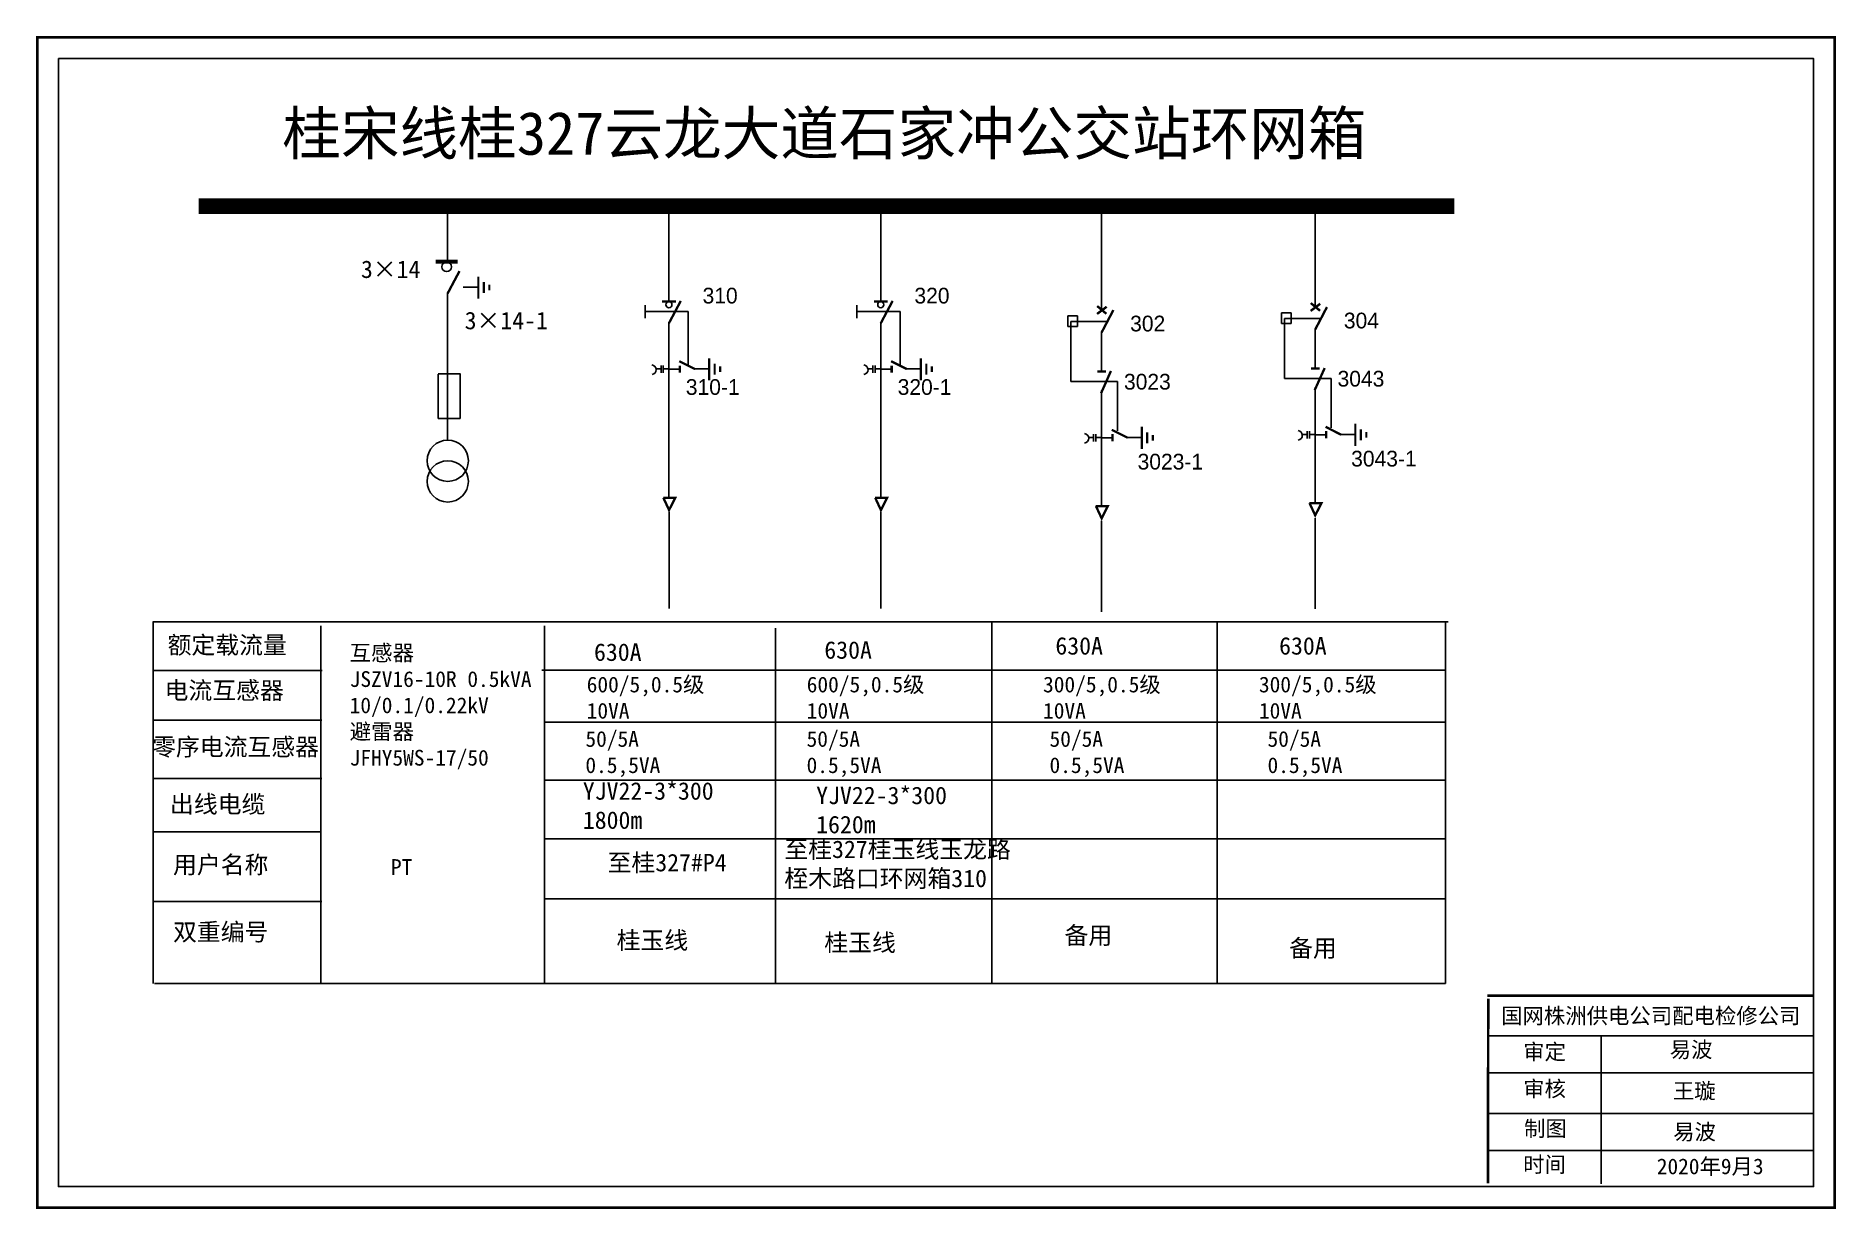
# Model space of a CAD drawing. Extents: x 1601 to 2099, y -464 to -160.
# Drawn here: x 1705.9 to 1831.6, y -243.8 to -161.9 of the extents above; entities that cross this region are included whole.
import ezdxf

# ---------------------------------------------------------------- set-up
doc = ezdxf.new("R2010")
doc.units = 0
doc.header["$LTSCALE"] = 0.774411
doc.linetypes.add('ACAD_ISO02W100', pattern=[15, 12, -3])
doc.linetypes.add('CENTER', pattern=[50.8, 31.75, -6.35, 6.35, -6.35])
doc.layers.get('0').update_dxf_attribs({"linetype": 'CONTINUOUS'})
doc.layers.add('2', color=7, linetype='CONTINUOUS')
doc.styles.add('hztxt_txtstyle_0.00_0_0', font='simkai.ttf')
doc.styles.add('hztxt_txtstyle_1.80_0_0', font='', dxfattribs={"height": 1.8, "bigfont": 'hztxt.shx'})
doc.styles.add('hztxt_txtstyle_2.70_0_0', font='simkai.ttf', dxfattribs={"height": 2.7})
doc.styles.add('字体', font='simkai_0.ttf', dxfattribs={"height": 2.5})
doc.styles.get('hztxt_txtstyle_1.80_0_0').set_extended_font_data('hztxt')

msp = doc.modelspace()

# ---------------------------------------------------------------- texts
at = {"color": 0, "linetype": 'Continuous', "style": 'hztxt_txtstyle_2.70_0_0'}
for s, p in [('3×14', (1728.61, -178.79)), ('3×14-1', (1735.85, -182.37))]:
    msp.add_text(s, height=1.22, dxfattribs=at).set_placement(p)
at = {"color": 0, "style": 'hztxt_txtstyle_1.80_0_0'}
for s, p in [('310', (1752.46, -180.57)), ('320', (1767.25, -180.57)), ('302', (1782.31, -182.52)), ('304', (1797.23, -182.31)), ('310-1', (1751.29, -186.95)), ('320-1', (1766.08, -186.95)), ('3023', (1781.88, -186.58)), ('3043', (1796.79, -186.37)), ('3043-1', (1797.74, -191.95)), ('3023-1', (1782.83, -192.16))]:
    msp.add_text(s, height=1.098, dxfattribs=at).set_placement(p)
at = {"color": 0, "linetype": 'Continuous', "attachment_point": 1}
for s, insert, char_height, width, style in [(' 桂宋线桂327云龙大道石家冲公交站环网箱', (1721.08, -167.19), 3, 85.7498, '字体'), ('{\\fSimSun|b0|i0|c134|p2;额定载流量}', (1715.11, -203.8), 1.2204, 19.6738, 'hztxt_txtstyle_2.70_0_0'), ('\\A1;{\\fSimSun|b0|i0|c134|p2;互感器\\PJSZV16-10R 0.5kVA\\P10/0.1/0.22kV\\P避雷器\\PJFHY5WS-17/50}', (1727.82, -204.41), 1.0983, 20.2524, 'hztxt_txtstyle_2.70_0_0'), ('{\\fSimSun|b0|i0|c134|p2;630A}', (1744.88, -204.3), 1.2204, 19.6738, 'hztxt_txtstyle_2.70_0_0'), ('{\\fSimSun|b0|i0|c134|p2;630A}', (1760.96, -204.15), 1.2204, 19.6738, 'hztxt_txtstyle_2.70_0_0'), ('{\\fSimSun|b0|i0|c134|p2;630A}', (1777.09, -203.86), 1.2204, 19.6738, 'hztxt_txtstyle_2.70_0_0'), ('{\\fSimSun|b0|i0|c134|p2;630A}', (1792.71, -203.86), 1.2204, 19.6738, 'hztxt_txtstyle_2.70_0_0'), ('{\\fSimSun|b0|i0|c134|p2;电流互感器}', (1714.9, -206.97), 1.2204, 19.6738, 'hztxt_txtstyle_2.70_0_0'), ('\\A1;{\\fSimSun|b0|i0|c134|p2;600/5,0.5级\\P10VA}', (1744.37, -206.62), 1.0983, 20.2524, 'hztxt_txtstyle_2.70_0_0'), ('\\A1;{\\fSimSun|b0|i0|c134|p2;600/5,0.5级\\P10VA}', (1759.73, -206.62), 1.0983, 20.2524, 'hztxt_txtstyle_2.70_0_0'), ('\\A1;{\\fSimSun|b0|i0|c134|p2;300/5,0.5级\\P10VA}', (1776.23, -206.62), 1.0983, 20.2524, 'hztxt_txtstyle_2.70_0_0'), ('\\A1;{\\fSimSun|b0|i0|c134|p2;300/5,0.5级\\P10VA}', (1791.3, -206.62), 1.0983, 20.2524, 'hztxt_txtstyle_2.70_0_0'), ('{\\fSimSun|b0|i0|c134|p2;零序电流互感器}', (1714.03, -210.91), 1.2204, 19.6738, 'hztxt_txtstyle_2.70_0_0'), ('{\\fSimSun|b0|i0|c134|p2;50/5A\\P0.5,5VA}', (1744.28, -210.42), 1.0983, 19.6738, 'hztxt_txtstyle_2.70_0_0'), ('{\\fSimSun|b0|i0|c134|p2;50/5A\\P0.5,5VA}', (1759.72, -210.42), 1.0983, 19.6738, 'hztxt_txtstyle_2.70_0_0'), ('{\\fSimSun|b0|i0|c134|p2;50/5A\\P0.5,5VA}', (1776.68, -210.42), 1.0983, 19.6738, 'hztxt_txtstyle_2.70_0_0'), ('{\\fSimSun|b0|i0|c134|p2;50/5A\\P0.5,5VA}', (1791.9, -210.42), 1.0983, 19.6738, 'hztxt_txtstyle_2.70_0_0'), ('{\\fSimSun|b0|i0|c134|p2;出线电缆}', (1715.28, -214.91), 1.2204, 19.6738, 'hztxt_txtstyle_2.70_0_0'), ('YJV22-3*300\\P1800m', (1744.1, -213.99), 1.2204, 19.6738, 'hztxt_txtstyle_2.70_0_0'), ('YJV22-3*300\\P1620m', (1760.39, -214.3), 1.2204, 19.6738, 'hztxt_txtstyle_2.70_0_0'), ('{\\fSimSun|b0|i0|c134|p2;至桂327桂玉线玉龙路桎木路口环网箱310}', (1758.17, -218.06), 1.2204, 17.0013, 'hztxt_txtstyle_2.70_0_0'), ('{\\fSimSun|b0|i0|c134|p2;用户名称}', (1715.49, -219.14), 1.2204, 19.6738, 'hztxt_txtstyle_2.70_0_0'), ('{\\fSimSun|b0|i0|c134|p2;PT}', (1730.7, -219.36), 1.1026, 8.5785, 'hztxt_txtstyle_0.00_0_0'), ('{\\fSimSun|b0|i0|c134|p2;至桂327#P4}', (1745.83, -218.99), 1.2204, 10.5639, 'hztxt_txtstyle_2.70_0_0'), ('{\\fSimSun|b0|i0|c134|p2;双重编号}', (1715.49, -223.83), 1.2204, 19.6738, 'hztxt_txtstyle_2.70_0_0'), ('{\\fSimSun|b0|i0|c134|p2;桂玉线}', (1746.46, -224.41), 1.2204, 10.5639, 'hztxt_txtstyle_2.70_0_0'), ('{\\fSimSun|b0|i0|c134|p2;桂玉线}', (1760.96, -224.57), 1.2204, 10.5639, 'hztxt_txtstyle_2.70_0_0'), ('{\\fSimSun|b0|i0|c134|p2;备用}', (1777.73, -224.07), 1.2204, 19.6738, 'hztxt_txtstyle_2.70_0_0'), ('{\\fSimSun|b0|i0|c134|p2;备用}', (1793.41, -224.96), 1.2204, 19.6738, 'hztxt_txtstyle_2.70_0_0'), ('国网株洲供电公司配电检修公司', (1808.21, -229.75), 1.0944, 29.9201, '字体'), ('\\f\uffbfﾬￌﾣﾤ_GB2312|b0|i0|c134|p49;审定', (1809.75, -232.26), 1.0944, 8.5588, '字体'), ('易波', (1819.98, -232.11), 1.094, 8.5588, '字体'), ('\\f\uffbfﾬￌﾣﾤ_GB2312|b0|i0|c134|p49;审核', (1809.75, -234.84), 1.0944, 8.5588, '字体'), ('{\\fSimSun|b0|i0|c134|p2;王璇}', (1820.2, -234.99), 1.0944, 8.5588, '字体'), ('\\f\uffbfﾬￌﾣﾤ_GB2312|b0|i0|c134|p49;制图', (1809.81, -237.62), 1.0944, 8.5588, '字体'), ('{\\fSimSun|b0|i0|c134|p2;易波}', (1820.22, -237.85), 1.0944, 8.5588, '字体'), ('\\f\uffbfﾬￌﾣﾤ_GB2312|b0|i0|c134|p49;时间', (1809.75, -240.13), 1.0944, 8.5588, '字体'), ('2020{\\fSimSun|b0|i0|c134|p2;年}9{\\fSimSun|b0|i0|c134|p2;月3}', (1819.08, -240.26), 1.0944, 16.0081, '字体')]:
    msp.add_mtext(s, dxfattribs=dict(at, insert=insert, char_height=char_height, width=width, style=style))

# ---------------------------------------------------------------- blocks, each defined once
blk = doc.blocks.new('JD')
for points in [[(-2, 0.2), (-2, -0.2), (2, 0.2), (2, -0.2)], [(1, -1.2), (1, -0.8), (-1, -1.2), (-1, -0.8)], [(-0.5, -1.8), (-0.5, -2.2), (0.5, -1.8), (0.5, -2.2)]]:
    blk.add_trace(points)

# ---------------------------------------------------------------- linework, layer by layer
at = {"color": 0}
for p, q in [((1734.65, -173.98), (1734.65, -177.59)), ((1750.11, -173.69), (1750.11, -180.41)), ((1764.9, -173.69), (1764.9, -180.41)), ((1780.32, -174), (1780.32, -181.05)), ((1795.23, -173.79), (1795.23, -180.85)), ((1735.75, -179.43), (1736.78, -179.43)), ((1734.66, -179.83), (1734.66, -190.09)), ((1750.11, -181.91), (1750.11, -194.12)), ((1764.9, -181.91), (1764.9, -194.12)), ((1777.97, -181.44), (1778.63, -181.44)), ((1777.97, -181.44), (1777.97, -182.17)), ((1777.97, -182.17), (1778.63, -182.17)), ((1778.63, -181.44), (1778.63, -182.17)), ((1792.88, -181.23), (1793.54, -181.23)), ((1792.88, -181.23), (1792.88, -181.96)), ((1792.88, -181.96), (1793.54, -181.96)), ((1793.54, -181.23), (1793.54, -181.96)), ((1780.32, -182.55), (1780.32, -185.27)), ((1795.23, -182.34), (1795.23, -185.07)), ((1750.11, -185.15), (1750.87, -185.15)), ((1751.87, -185.13), (1752.9, -185.13)), ((1764.9, -185.15), (1765.66, -185.15)), ((1766.65, -185.13), (1767.69, -185.13)), ((1780.32, -186.64), (1780.32, -194.67)), ((1795.23, -186.43), (1795.23, -194.47)), ((1795.23, -189.73), (1795.99, -189.73)), ((1796.98, -189.71), (1798.02, -189.71)), ((1780.32, -189.94), (1781.08, -189.94)), ((1782.07, -189.92), (1783.1, -189.92)), ((1725.91, -206.18), (1714.14, -206.18)), ((1725.87, -209.65), (1714.09, -209.65)), ((1725.87, -213.73), (1714.09, -213.73)), ((1725.82, -217.46), (1714.05, -217.46)), ((1725.87, -222.31), (1714.09, -222.31))]:
    msp.add_line(p, q, dxfattribs=at)
at = {"color": 0, "linetype": 'ACAD_ISO02W100'}
for p, q in [((1780.65, -181.82), (1778.18, -181.82)), ((1778.18, -181.82), (1778.18, -186.01)), ((1795.56, -181.61), (1793.09, -181.61)), ((1793.09, -181.61), (1793.09, -185.8)), ((1793.09, -185.8), (1796.34, -185.8)), ((1796.34, -185.8), (1796.34, -189.26)), ((1778.18, -186.01), (1781.43, -186.01)), ((1781.43, -186.01), (1781.43, -189.47))]:
    msp.add_line(p, q, dxfattribs=at)
at = {"color": 0, "linetype": 'CENTER'}
for p, q in [((1750.12, -195.11), (1750.12, -201.86)), ((1764.91, -195.11), (1764.91, -201.86)), ((1780.32, -195.75), (1780.32, -202.09)), ((1795.23, -195.55), (1795.23, -201.88))]:
    msp.add_line(p, q, dxfattribs=at)
at = {"color": 0, "linetype": 'Continuous'}
for p, q in [((1714.07, -202.79), (1804.51, -202.79)), ((1714.11, -228.03), (1714.11, -202.79)), ((1725.81, -203.07), (1725.81, -228.03)), ((1741.43, -203.07), (1741.43, -228.03)), ((1757.54, -203.23), (1757.54, -228.01)), ((1772.66, -202.84), (1772.66, -228.03)), ((1788.39, -202.84), (1788.39, -228.03)), ((1804.33, -202.86), (1804.33, -228.04)), ((1741.24, -206.16), (1804.33, -206.16)), ((1741.43, -209.79), (1804.33, -209.79)), ((1741.43, -213.84), (1804.33, -213.84)), ((1741.43, -217.94), (1804.33, -217.94)), ((1741.43, -222.12), (1804.33, -222.12)), ((1804.33, -228.03), (1714.2, -228.03)), ((1807.31, -231.69), (1830.06, -231.69)), ((1815.2, -231.7), (1815.2, -242.03)), ((1807.31, -234.28), (1830.06, -234.28)), ((1807.31, -237.11), (1830.06, -237.11)), ((1807.31, -239.7), (1830.06, -239.7))]:
    msp.add_line(p, q, dxfattribs=at)
at = {"color": 0, "linetype": 'Continuous', "const_width": 0.182}
msp.add_lwpolyline([(1706.01, -161.99), (1831.5, -161.99), (1831.5, -243.69), (1706.01, -243.69)], close=True, dxfattribs=at)
at = {"color": 0, "linetype": 'Continuous'}
msp.add_lwpolyline([(1707.49, -163.47), (1830.02, -163.47), (1830.02, -242.22), (1707.49, -242.22)], close=True, dxfattribs=at)
at = {"color": 0}
for points, const_width in [([(1717.27, -173.77), (1804.95, -173.77)], 1.1), ([(1733.82, -177.65), (1735.36, -177.65)], 0.261), ([(1734.66, -179.87), (1735.49, -178.31)], 0.165), ([(1749.63, -180.43), (1750.6, -180.43)], 0.165), ([(1750.11, -181.95), (1750.94, -180.39)], 0.165), ([(1764.42, -180.43), (1765.39, -180.43)], 0.165), ([(1764.9, -181.95), (1765.73, -180.39)], 0.165), ([(1780, -181.3), (1780.67, -180.8)], 0.165), ([(1780.01, -180.75), (1780.65, -181.29)], 0.165), ([(1780.32, -182.59), (1781.14, -181.03)], 0.165), ([(1794.91, -181.09), (1795.58, -180.59)], 0.165), ([(1794.92, -180.54), (1795.57, -181.08)], 0.165), ([(1795.23, -182.39), (1796.05, -180.82)], 0.165), ([(1750.83, -184.6), (1751.93, -185.15)], 0.165), ([(1765.62, -184.6), (1766.72, -185.15)], 0.165), ([(1750.87, -184.9), (1750.87, -185.41)], 0.165), ([(1765.66, -184.9), (1765.66, -185.41)], 0.165), ([(1780.02, -185.32), (1780.63, -185.32)], 0.165), ([(1780.28, -186.84), (1780.97, -185.28)], 0.165), ([(1794.93, -185.11), (1795.54, -185.11)], 0.165), ([(1795.19, -186.63), (1795.89, -185.08)], 0.165), ([(1781.03, -189.39), (1782.13, -189.94)], 0.165), ([(1781.08, -189.68), (1781.08, -190.19)], 0.165), ([(1795.95, -189.18), (1797.04, -189.73)], 0.165), ([(1795.99, -189.48), (1795.99, -189.98)], 0.165), ([(1749.71, -194.14), (1750.55, -194.14), (1750.12, -194.99), (1749.72, -194.13)], 0.165), ([(1764.5, -194.14), (1765.34, -194.14), (1764.91, -194.99), (1764.51, -194.13)], 0.165), ([(1779.91, -194.72), (1780.75, -194.72), (1780.32, -195.57), (1779.92, -194.71)], 0.165), ([(1794.82, -194.52), (1795.66, -194.52), (1795.23, -195.36), (1794.83, -194.5)], 0.165)]:
    msp.add_lwpolyline(points, dxfattribs=dict(at, const_width=const_width))
for points in [[(1748.45, -180.68), (1748.45, -181.6)], [(1763.24, -180.68), (1763.24, -181.6)], [(1734.01, -185.51), (1734.01, -188.59), (1735.53, -188.59), (1735.53, -185.48), (1734.01, -185.48)], [(1749.56, -185.14), (1749.21, -185.14)], [(1749.56, -184.91), (1749.56, -185.41)], [(1749.71, -184.91), (1749.71, -185.41)], [(1750.11, -185.14), (1749.71, -185.14)], [(1764.35, -185.14), (1764, -185.14)], [(1764.35, -184.91), (1764.35, -185.41)], [(1764.5, -184.91), (1764.5, -185.41)], [(1764.9, -185.14), (1764.5, -185.14)], [(1779.76, -189.7), (1779.76, -190.2)], [(1779.92, -189.7), (1779.92, -190.2)], [(1794.67, -189.72), (1794.33, -189.72)], [(1794.67, -189.49), (1794.67, -189.99)], [(1794.83, -189.49), (1794.83, -189.99)], [(1795.23, -189.72), (1794.83, -189.72)], [(1779.76, -189.93), (1779.41, -189.93)], [(1780.31, -189.93), (1779.92, -189.93)]]:
    msp.add_lwpolyline(points, dxfattribs=at)
at = {"color": 0, "linetype": 'ACAD_ISO02W100'}
for points in [[(1751.46, -184.89), (1751.46, -181.14), (1748.45, -181.14)], [(1766.25, -184.89), (1766.25, -181.14), (1763.24, -181.14)]]:
    msp.add_lwpolyline(points, dxfattribs=at)
at = {"color": 0}
for points in [[(1748.92, -184.86, -0.877934), (1748.93, -185.53)], [(1763.71, -184.86, -0.877934), (1763.72, -185.53)], [(1779.12, -189.65, -0.877934), (1779.13, -190.31)], [(1794.03, -189.44, -0.877934), (1794.04, -190.11)]]:
    msp.add_lwpolyline(points, format="xyb", dxfattribs=at)
at = {"color": 0, "linetype": 'Continuous', "const_width": 0.182}
for points in [[(1807.25, -228.89), (1830, -228.89)], [(1807.31, -229.09), (1807.29, -241.99)]]:
    msp.add_lwpolyline(points, dxfattribs=at)
at = {"color": 0}
for centre, radius in [((1734.59, -178.01), 0.335), ((1750.11, -180.66), 0.211), ((1764.9, -180.66), 0.211)]:
    msp.add_circle(centre, radius, dxfattribs=at)
at = {"layer": '2', "color": 0}
for centre in [(1734.67, -191.55), (1734.67, -192.99)]:
    msp.add_circle(centre, 1.44, dxfattribs=at)

# ---------------------------------------------------------------- block references
at = {"color": 0, "xscale": 0.3844120780053686, "yscale": 0.3844120780053686, "zscale": 0.3844120780054647, "rotation": 90}
for p in [(1736.8, -179.46), (1752.92, -185.16), (1767.7, -185.16), (1783.12, -189.95), (1798.03, -189.74)]:
    msp.add_blockref('JD', p, dxfattribs=at)

msp.set_redraw_order([(e.dxf.handle, doc.entitydb.next_handle()) for e in msp.query("TEXT MTEXT ATTDEF DIMENSION ARC_DIMENSION")])  # texts and dimensions are drawn at this point

doc.saveas('drawing.dxf')
